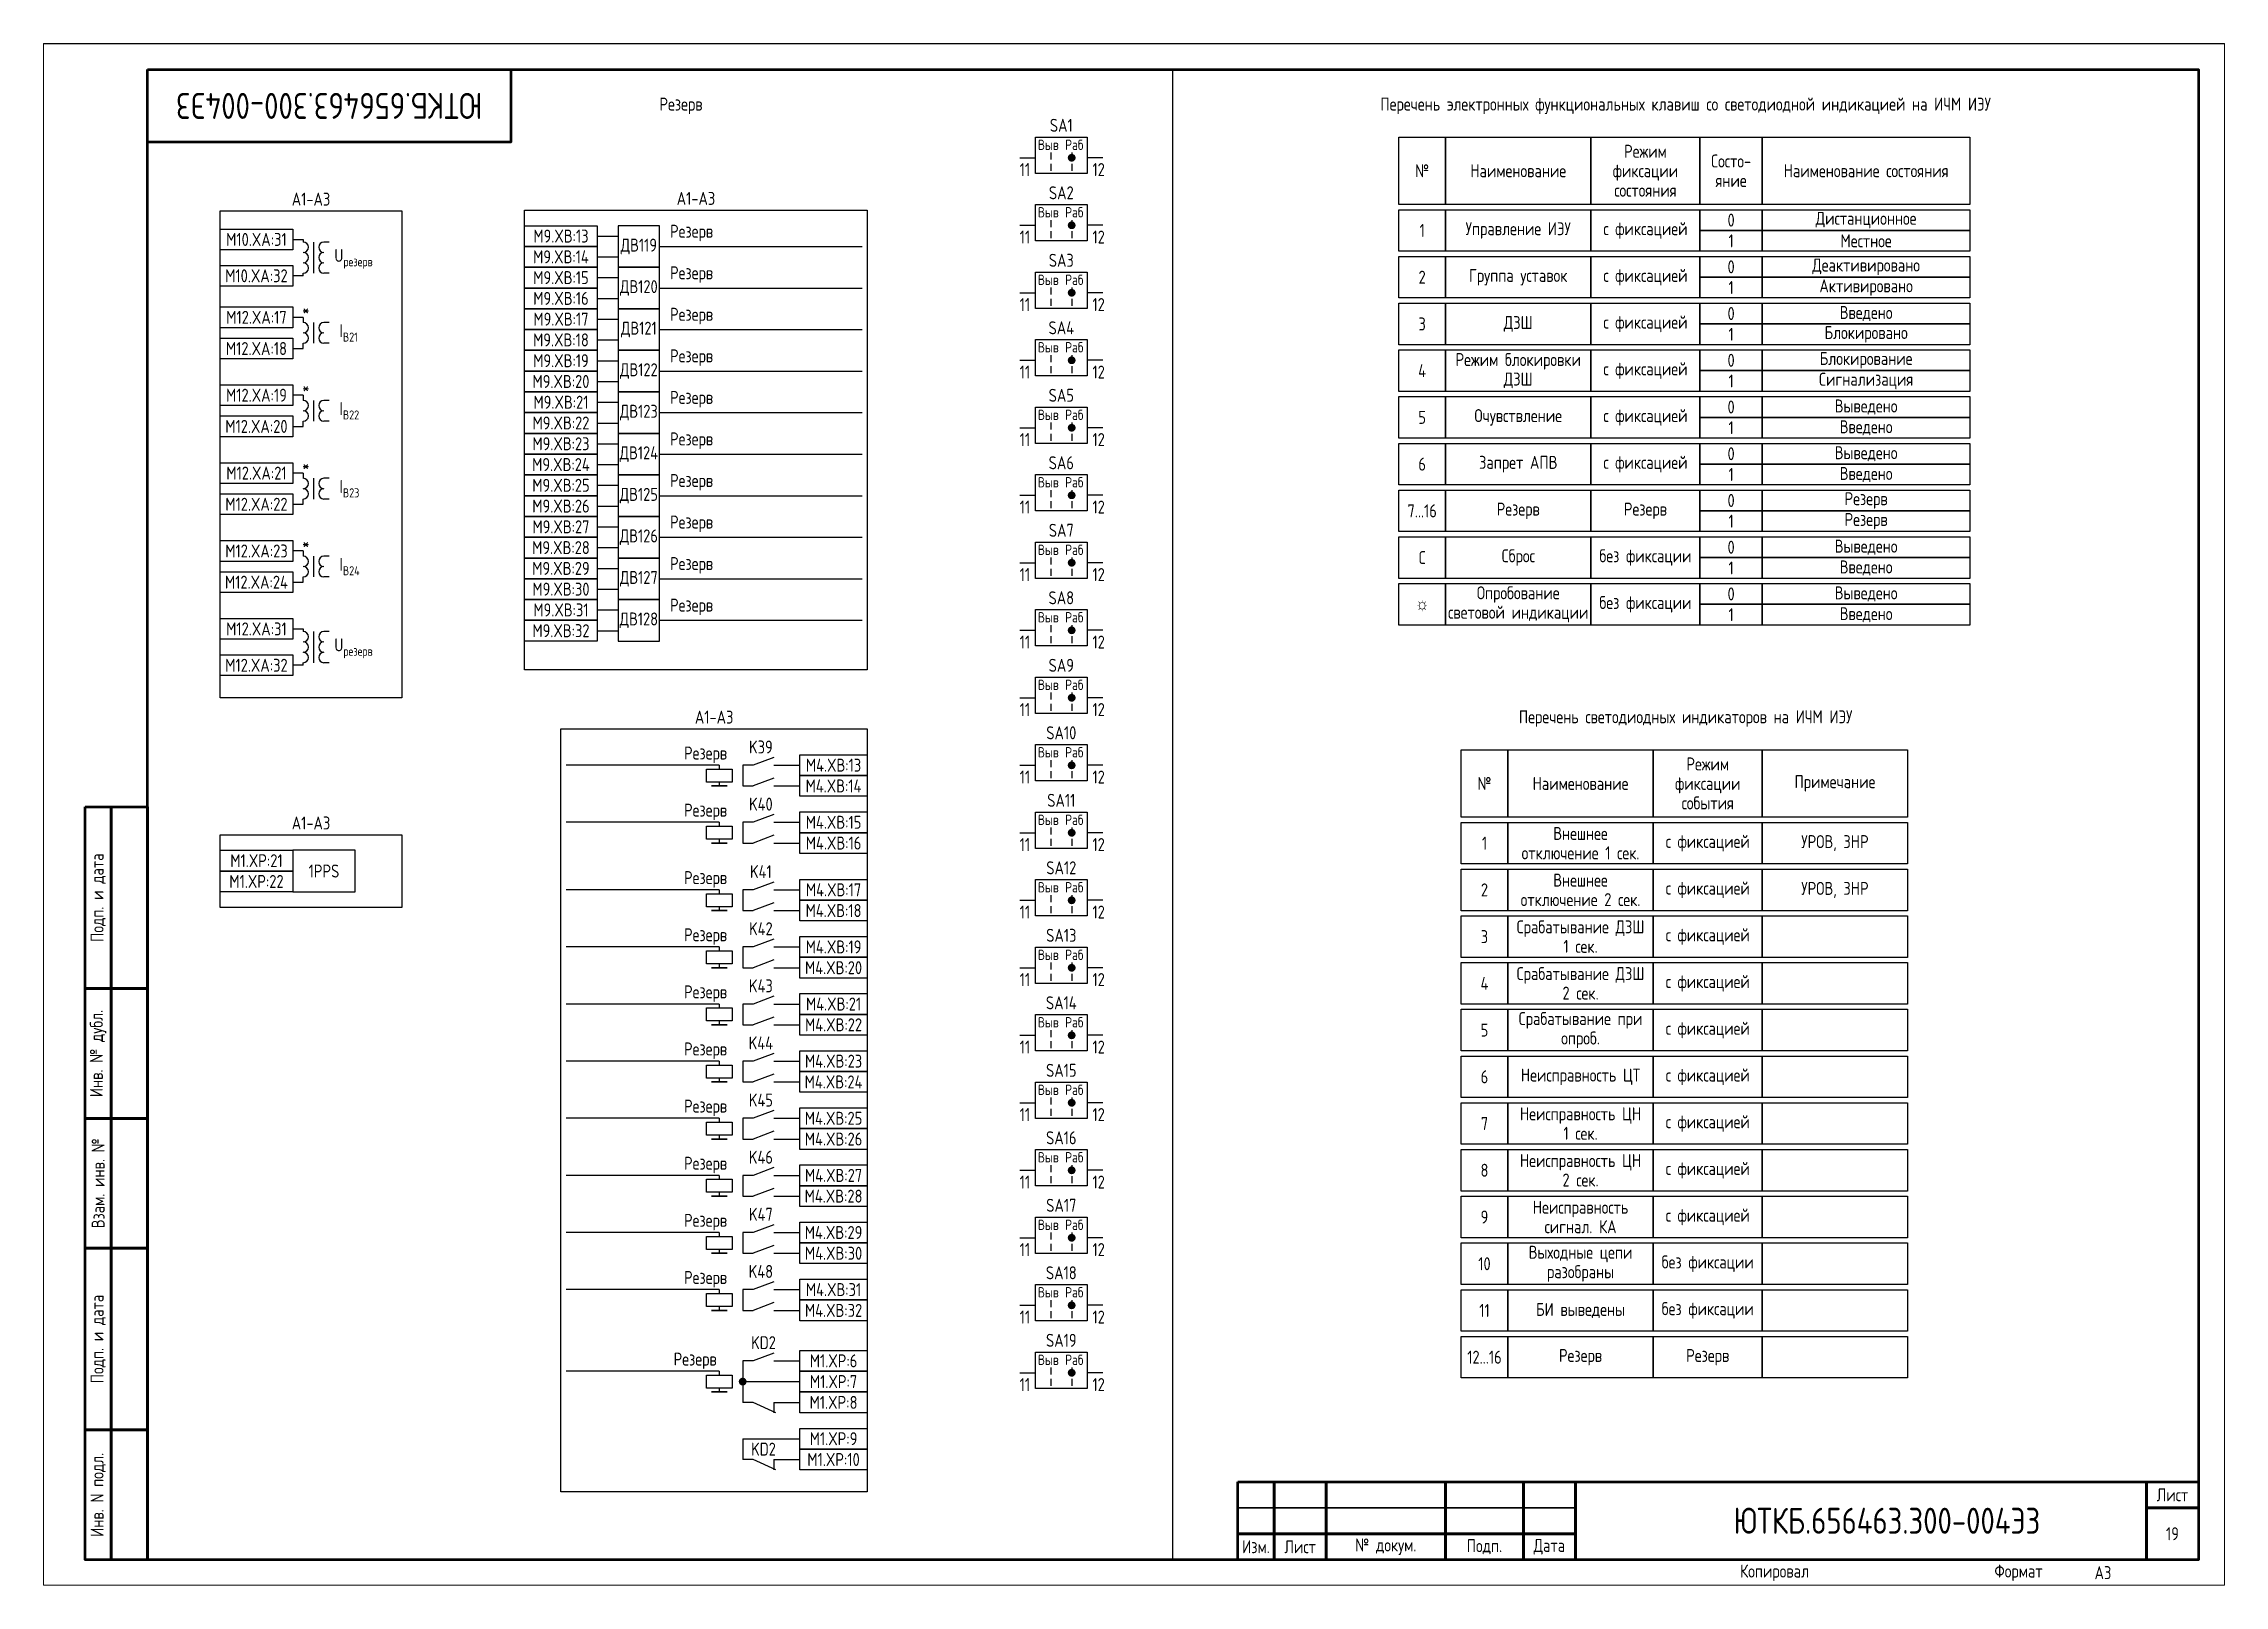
# Paper-space layout 'Лист19' of a CAD drawing. Header units: millimetres, sheet in inches. Extents: x 249.5 to 259.6, y 94.4 to 101.5.
# The model-space entities are those that its viewports show. They can reach past a viewport. Long polylines and large blocks are cut down to what shows.
import ezdxf

# ---------------------------------------------------------------- set-up
doc = ezdxf.new("R2010")
doc.units = ezdxf.units.MM
doc.styles.add('Gost_type_A', font='GOST_0.TTF')

psp = doc.layouts.new('Лист19')

msp = doc.modelspace()

# ---------------------------------------------------------------- texts
at = {"insert": (7615, 285), "char_height": 5, "width": 70, "attachment_point": 5, "rotation": 180, "style": 'Gost_type_A'}
msp.add_mtext('ЮТКБ.656463.300-004Э3', dxfattribs=at)
at = {"char_height": 2.5, "style": 'Gost_type_A'}
for s, insert, width, attachment_point, line_spacing_factor in [('Резерв', (7682.75, 285), 197.5, 5, 0.9), ('Перечень электронных функциональных клавиш со светодиодной индикацией на ИЧМ ИЭУ', (7876.25, 285), 197.5, 5, 0.9), ('Режим\\Pфиксации состояния', (7868.5, 272.5), 21, 5, 0.9), ('№ ', (7825.5, 272.5), 9, 5, 0.9), ('Наименование ', (7844, 272.5), 28, 5, 0.9), ('Состо- яние', (7885, 272.5), 12, 5, 0.9), ('Наименование состояния ', (7911, 272.5), 40, 5, 0.9), ('A1-A3', (7611.5, 265.78), 35, 8, 0.9), ('A1-A3', (7685.64, 265.92), 66, 8, 0.9), ('1', (7825.5, 261), 9, 5, 0.9), ('Управление ИЭУ', (7844, 261), 28, 5, 0.9), ('с фиксацией', (7868.5, 261), 21, 5, 0.9), ('0', (7885, 263), 12, 5, 0.9), ('Дистанционное', (7911, 263), 40, 5, 0.9), ('1', (7885, 259), 12, 5, 0.9), ('Местное', (7911, 259), 40, 5, 0.9), ('2', (7825.5, 252), 9, 5, 0.9), ('Группа уставок', (7844, 252), 28, 5, 0.9), ('с фиксацией', (7868.5, 252), 21, 5, 0.9), ('0', (7885, 254), 12, 5, 0.9), ('Деактивировано', (7911, 254), 40, 5, 0.9), ('1', (7885, 250), 12, 5, 0.9), ('Активировано', (7911, 250), 40, 5, 0.9), ('3', (7825.5, 243), 9, 5, 0.9), ('ДЗШ', (7844, 243), 28, 5, 0.9), ('с фиксацией', (7868.5, 243), 21, 5, 0.9), ('0', (7885, 245), 12, 5, 0.9), ('Введено', (7911, 245), 40, 5, 0.9), ('1', (7885, 241), 12, 5, 0.9), ('Блокировано', (7911, 241), 40, 5, 0.9), ('4', (7825.5, 234), 9, 5, 0.9), ('Режим блокировки ДЗШ', (7844, 234), 28, 5, 0.9), ('с фиксацией', (7868.5, 234), 21, 5, 0.9), ('0', (7885, 236), 12, 5, 0.9), ('Блокирование', (7911, 236), 40, 5, 0.9), ('1', (7885, 232), 12, 5, 0.9), ('Сигнализация', (7911, 232), 40, 5, 0.9), ('0', (7885, 227), 12, 5, 0.9), ('Выведено', (7911, 227), 40, 5, 0.9), ('5', (7825.5, 225), 9, 5, 0.9), ('Очувствление', (7844, 225), 28, 5, 0.9), ('с фиксацией', (7868.5, 225), 21, 5, 0.9), ('1', (7885, 223), 12, 5, 0.9), ('Введено', (7911, 223), 40, 5, 0.9), ('0', (7885, 218), 12, 5, 0.9), ('Выведено', (7911, 218), 40, 5, 0.9), ('6', (7825.5, 216), 9, 5, 0.9), ('Запрет АПВ', (7844, 216), 28, 5, 0.9), ('с фиксацией', (7868.5, 216), 21, 5, 0.9), ('1', (7885, 214), 12, 5, 0.9), ('Введено', (7911, 214), 40, 5, 0.9), ('0', (7885, 209), 12, 5, 0.9), ('Резерв', (7911, 209), 40, 5, 0.9), ('7...16', (7825.5, 207), 9, 5, 0.9), ('Резерв', (7844, 207), 28, 5, 0.9), ('Резерв', (7868.5, 207), 21, 5, 0.9), ('1', (7885, 205), 12, 5, 0.9), ('Резерв', (7911, 205), 40, 5, 0.9), ('C', (7825.5, 198), 9, 5, 0.9), ('Сброс', (7844, 198), 28, 5, 0.9), ('без фиксации', (7868.5, 198), 21, 5, 0.9), ('0', (7885, 200), 12, 5, 0.9), ('Выведено', (7911, 200), 40, 5, 0.9), ('Введено', (7911, 196), 40, 5, 0.9), ('1', (7885, 196), 12, 5, 0.9), ('☼', (7825.5, 189), 9, 5, 0.9), ('Опробование световой индикации', (7844, 189), 28, 5, 0.9), ('без фиксации', (7868.5, 189), 21, 5, 0.9), ('0', (7885, 191), 12, 5, 0.9), ('Выведено', (7911, 191), 40, 5, 0.9), ('1', (7885, 187), 12, 5, 0.9), ('Введено', (7911, 187), 40, 5, 0.9), ('A1-A3', (7689.14, 166.02), 59, 8, 0.9), ('Перечень светодиодных индикаторов на ИЧМ ИЭУ', (7876.25, 167), 197.5, 5, 0.9), ('№ ', (7837.5, 154.5), 9, 5, 0.9), ('Наименование ', (7856, 154.5), 28, 5, 0.9), ('Режим\\Pфиксации события', (7880.5, 154.5), 21, 5, 0.9), ('Примечание', (7905, 154.5), 28, 5, 0.9), ('A1-A3', (7611.5, 145.63), 35, 8, 0.9), ('1', (7837.5, 143), 9, 5, 0.9), ('Внешнее\\Pотключение 1 сек.', (7856, 143), 28, 5, 0.9), ('с фиксацией', (7880.5, 143), 21, 5, 0.9), ('УРОВ, ЗНР', (7905, 143), 28, 5, 0.9), ('2', (7837.5, 134), 9, 5, 0.9), ('Внешнее\\Pотключение 2 сек.', (7856, 134), 28, 5, 0.9), ('с фиксацией', (7880.5, 134), 21, 5, 0.9), ('УРОВ, ЗНР', (7905, 134), 28, 5, 0.9), ('3', (7837.5, 125), 9, 5, 0.9), ('Срабатывание ДЗШ\\P1 сек.', (7856, 125), 28, 5, 0.9), ('с фиксацией', (7880.5, 125), 21, 5, 0.9), ('Срабатывание ДЗШ\\P2 сек.', (7856, 116), 28, 5, 0.9), ('с фиксацией', (7880.5, 116), 21, 5, 0.9), ('4', (7837.5, 116), 9, 5, 0.9), ('Срабатывание при опроб.', (7856, 107), 28, 5, 0.9), ('5', (7837.5, 107), 9, 5, 0.9), ('с фиксацией', (7880.5, 107), 21, 5, 0.9), ('6', (7837.5, 98), 9, 5, 0.9), ('Неисправность ЦТ', (7856, 98), 28, 5, 0.9), ('с фиксацией', (7880.5, 98), 21, 5, 0.9), ('7', (7837.5, 89), 9, 5, 0.9), ('Неисправность ЦН\\P1 сек.', (7856, 89), 28, 5, 0.9), ('с фиксацией', (7880.5, 89), 21, 5, 0.9), ('8', (7837.5, 80), 9, 5, 0.9), ('Неисправность ЦН\\P2 сек.', (7856, 80), 28, 5, 0.9), ('с фиксацией', (7880.5, 80), 21, 5, 0.9), ('9', (7837.5, 71), 9, 5, 0.9), ('Неисправность сигнал. КА', (7856, 71), 28, 5, 0.9), ('с фиксацией', (7880.5, 71), 21, 5, 0.9), ('10', (7837.5, 62), 9, 5, 0.9), ('Выходные цепи разобраны', (7856, 62), 28, 5, 0.9), ('без фиксации', (7880.5, 62), 21, 5, 0.9), ('без фиксации', (7880.5, 53), 21, 5, 0.9), ('11', (7837.5, 53), 9, 5, 0.9), ('БИ выведены', (7856, 53), 28, 5, 0.9), ('Резерв', (7689.64, 43.3), 37, 6, 0.8), ('12...16', (7837.5, 44), 9, 5, 0.9), ('Резерв', (7856, 44), 28, 5, 0.9), ('Резерв', (7880.5, 44), 21, 5, 0.9)]:
    msp.add_mtext(s, dxfattribs=dict(at, insert=insert, width=width, attachment_point=attachment_point, line_spacing_factor=line_spacing_factor))
at = {"style": 'Gost_type_A'}
for s, insert, char_height, width, attachment_point in [('SA1', (7756, 280), 2.5, 10, 8), ('Выв', (7753.5, 277.5), 2, 5, 5), ('Раб', (7758.5, 277.5), 2, 5, 5), ('11', (7750, 273.98), 2.5, 5, 3), ('12', (7762, 273.98), 2.5, 5, 1), ('SA2', (7756, 267), 2.5, 10, 8), ('Выв', (7753.5, 264.5), 2, 5, 5), ('Раб', (7758.5, 264.5), 2, 5, 5), ('M10.XA:31', (7600.99, 259.27), 2.5, 14.018, 5), ('M9.XВ:13', (7659.64, 259.92), 2.5, 14, 5), ('Резерв', (7680.64, 258.92), 2.5, 37, 7), ('11', (7750, 260.98), 2.5, 5, 3), ('12', (7762, 260.98), 2.5, 5, 1), ('\\A1;U{\\H0.7x;\\S^ резерв;}', (7616, 255.77), 2.5, 12, 4), ('M9.XВ:14', (7659.64, 255.92), 2.5, 14, 5), ('ДВ119', (7674.64, 257.92), 2.5, 7.9998, 5), ('SA3', (7756, 254), 2.5, 10, 8), ('M10.XA:32', (7600.99, 252.27), 2.5, 14.018, 5), ('M9.XВ:15', (7659.64, 251.92), 2.5, 14, 5), ('Резерв', (7680.64, 250.92), 2.5, 37, 7), ('Выв', (7753.5, 251.5), 2, 5, 5), ('Раб', (7758.5, 251.5), 2, 5, 5), ('M9.XВ:16', (7659.64, 247.92), 2.5, 14, 5), ('ДВ120', (7674.64, 249.92), 2.5, 7.9998, 5), ('11', (7750, 247.98), 2.5, 5, 3), ('12', (7762, 247.98), 2.5, 5, 1), ('M12.XA:17', (7601, 244.27), 2.5, 14, 5), ('*', (7610.5, 245.77), 2.5, 3, 5), ('M9.XВ:17', (7659.64, 243.92), 2.5, 14, 5), ('Резерв', (7680.64, 242.92), 2.5, 27.8465, 7), ('M12.XA:18', (7600.99, 238.26), 2.5, 14.018, 5), ('\\A1;I{\\H0.7x;\\S^ B21;}', (7617, 241.27), 2.5, 8, 4), ('M9.XВ:18', (7659.64, 239.92), 2.5, 14, 5), ('ДВ121', (7674.64, 241.92), 2.5, 7.9998, 5), ('Выв', (7753.5, 238.5), 2, 5, 5), ('SA4', (7756, 241), 2.5, 10, 8), ('Раб', (7758.5, 238.5), 2, 5, 5), ('M9.XВ:19', (7659.64, 235.92), 2.5, 14, 5), ('ДВ122', (7674.64, 233.92), 2.5, 7.9998, 5), ('Резерв', (7680.64, 234.92), 2.5, 39.1584, 7), ('M9.XВ:20', (7659.64, 231.92), 2.5, 14, 5), ('11', (7750, 234.98), 2.5, 5, 3), ('12', (7762, 234.98), 2.5, 5, 1), ('M12.XA:19', (7601, 229.27), 2.5, 14, 5), ('*', (7610.5, 230.77), 2.5, 3, 5), ('\\A1;I{\\H0.7x;\\S^ B22;}', (7617, 226.27), 2.5, 8, 4), ('M9.XВ:21', (7659.64, 227.92), 2.5, 14, 5), ('ДВ123', (7674.64, 225.92), 2.5, 7.9998, 5), ('Резерв', (7680.64, 226.92), 2.5, 27.8465, 7), ('SA5', (7756, 228), 2.5, 10, 8), ('M12.XA:20', (7600.99, 223.26), 2.5, 14.018, 5), ('M9.XВ:22', (7659.64, 223.92), 2.5, 14, 5), ('Выв', (7753.5, 225.5), 2, 5, 5), ('Раб', (7758.5, 225.5), 2, 5, 5), ('M9.XВ:23', (7659.64, 219.92), 2.5, 14, 5), ('ДВ124', (7674.64, 217.92), 2.5, 7.9998, 5), ('Резерв', (7680.64, 218.92), 2.5, 36.4793, 7), ('11', (7750, 221.98), 2.5, 5, 3), ('12', (7762, 221.98), 2.5, 5, 1), ('M12.XA:21', (7601, 214.27), 2.5, 14, 5), ('*', (7610.5, 215.77), 2.5, 3, 5), ('M9.XВ:24', (7659.64, 215.92), 2.5, 14, 5), ('SA6', (7756, 215), 2.5, 10, 8), ('\\A1;I{\\H0.7x;\\S^ B23;}', (7617, 211.27), 2.5, 8, 4), ('M9.XВ:25', (7659.64, 211.92), 2.5, 14, 5), ('ДВ125', (7674.64, 209.92), 2.5, 7.9998, 5), ('Резерв', (7680.64, 210.92), 2.5, 27.8465, 7), ('Выв', (7753.5, 212.5), 2, 5, 5), ('Раб', (7758.5, 212.5), 2, 5, 5), ('M12.XA:22', (7600.99, 208.27), 2.5, 14.018, 5), ('M9.XВ:26', (7659.64, 207.92), 2.5, 14, 5), ('Резерв', (7680.64, 202.92), 2.5, 35.3878, 7), ('11', (7750, 208.98), 2.5, 5, 3), ('12', (7762, 208.98), 2.5, 5, 1), ('M9.XВ:27', (7659.64, 203.92), 2.5, 14, 5), ('ДВ126', (7674.64, 201.92), 2.5, 7.9998, 5), ('SA7', (7756, 202), 2.5, 10, 8), ('M12.XA:23', (7601, 199.27), 2.5, 14, 5), ('*', (7610.5, 200.77), 2.5, 3, 5), ('\\A1;I{\\H0.7x;\\S^ B24;}', (7617, 196.27), 2.5, 8, 4), ('M9.XВ:28', (7659.64, 199.92), 2.5, 14, 5), ('Резерв', (7680.64, 194.92), 2.5, 27.8465, 7), ('Выв', (7753.5, 199.5), 2, 5, 5), ('Раб', (7758.5, 199.5), 2, 5, 5), ('M12.XA:24', (7600.99, 193.26), 2.5, 14.018, 5), ('M9.XВ:29', (7659.64, 195.92), 2.5, 14, 5), ('ДВ127', (7674.64, 193.92), 2.5, 7.9998, 5), ('11', (7750, 195.98), 2.5, 5, 3), ('12', (7762, 195.98), 2.5, 5, 1), ('M9.XВ:30', (7659.64, 191.92), 2.5, 14, 5), ('M9.XВ:31', (7659.64, 187.92), 2.5, 14, 5), ('Резерв', (7680.64, 186.92), 2.5, 40.0514, 7), ('SA8', (7756, 189), 2.5, 10, 8), ('M12.XA:31', (7600.99, 184.26), 2.5, 14.018, 5), ('M9.XВ:32', (7659.64, 183.92), 2.5, 14, 5), ('ДВ128', (7674.64, 185.92), 2.5, 7.9998, 5), ('Выв', (7753.5, 186.5), 2, 5, 5), ('Раб', (7758.5, 186.5), 2, 5, 5), ('\\A1;U{\\H0.7x;\\S^ резерв;}', (7616, 180.76), 2.5, 12, 4), ('11', (7750, 182.98), 2.5, 5, 3), ('12', (7762, 182.98), 2.5, 5, 1), ('M12.XA:32', (7600.99, 177.26), 2.5, 14.018, 5), ('SA9', (7756, 176), 2.5, 10, 8), ('Выв', (7753.5, 173.5), 2, 5, 5), ('Раб', (7758.5, 173.5), 2, 5, 5), ('11', (7750, 169.98), 2.5, 5, 3), ('12', (7762, 169.98), 2.5, 5, 1), ('SA10', (7756, 163), 2.5, 10, 8), ('Резерв', (7691.64, 160.02), 2.5, 31.0015, 6), ('K39', (7698.14, 161.52), 2.5, 5, 5), ('Выв', (7753.5, 160.5), 2, 5, 5), ('Раб', (7758.5, 160.5), 2, 5, 5), ('M4.XВ:13', (7712.14, 158.02), 2.5, 13, 5), ('11', (7750, 156.98), 2.5, 5, 3), ('12', (7762, 156.98), 2.5, 5, 1), ('K40', (7698.14, 150.52), 2.5, 5, 5), ('M4.XВ:14', (7712.14, 154.02), 2.5, 13, 5), ('SA11', (7756, 150), 2.5, 10, 8), ('Резерв', (7691.64, 149.02), 2.5, 31.0015, 6), ('M4.XВ:15', (7712.14, 147.02), 2.5, 13, 5), ('Выв', (7753.5, 147.5), 2, 5, 5), ('Раб', (7758.5, 147.5), 2, 5, 5), ('M4.XВ:16', (7712.14, 143.02), 2.5, 13, 5), ('11', (7750, 143.98), 2.5, 5, 3), ('12', (7762, 143.98), 2.5, 5, 1), ('M1.XP:21', (7601, 139.63), 2.5, 14, 5), ('1PPS', (7614, 137.63), 2.5, 12, 5), ('K41', (7698.14, 137.52), 2.5, 5, 5), ('SA12', (7756, 137), 2.5, 10, 8), ('M1.XP:22', (7601, 135.63), 2.5, 14, 5), ('Резерв', (7691.64, 136.02), 2.5, 31.0015, 6), ('M4.XВ:17', (7712.14, 134.02), 2.5, 13, 5), ('Выв', (7753.5, 134.5), 2, 5, 5), ('Раб', (7758.5, 134.5), 2, 5, 5), ('M4.XВ:18', (7712.14, 130.02), 2.5, 13, 5), ('11', (7750, 130.98), 2.5, 5, 3), ('12', (7762, 130.98), 2.5, 5, 1), ('Резерв', (7691.64, 125.02), 2.5, 31.0015, 6), ('K42', (7698.14, 126.52), 2.5, 5, 5), ('SA13', (7756, 124), 2.5, 10, 8), ('M4.XВ:19', (7712.14, 123.02), 2.5, 13, 5), ('Выв', (7753.5, 121.5), 2, 5, 5), ('Раб', (7758.5, 121.5), 2, 5, 5), ('M4.XВ:20', (7712.14, 119.02), 2.5, 13, 5), ('11', (7750, 117.98), 2.5, 5, 3), ('12', (7762, 117.98), 2.5, 5, 1), ('Резерв', (7691.64, 114.02), 2.5, 31.0015, 6), ('K43', (7698.14, 115.52), 2.5, 5, 5), ('SA14', (7756, 111), 2.5, 10, 8), ('M4.XВ:22', (7712.14, 108.02), 2.5, 13, 5), ('M4.XВ:21', (7712.14, 112.02), 2.5, 13, 5), ('Выв', (7753.5, 108.5), 2, 5, 5), ('Раб', (7758.5, 108.5), 2, 5, 5), ('K44', (7698.14, 104.52), 2.5, 5, 5), ('Резерв', (7691.64, 103.02), 2.5, 31.0015, 6), ('M4.XВ:23', (7712.14, 101.02), 2.5, 13, 5), ('11', (7750, 104.98), 2.5, 5, 3), ('12', (7762, 104.98), 2.5, 5, 1), ('M4.XВ:24', (7712.14, 97.02), 2.5, 13, 5), ('SA15', (7756, 98), 2.5, 10, 8), ('Резерв', (7691.64, 92.02), 2.5, 31.0015, 6), ('K45', (7698.14, 93.52), 2.5, 5, 5), ('Выв', (7753.5, 95.5), 2, 5, 5), ('Раб', (7758.5, 95.5), 2, 5, 5), ('M4.XВ:25', (7712.14, 90.02), 2.5, 13, 5), ('11', (7750, 91.98), 2.5, 5, 3), ('12', (7762, 91.98), 2.5, 5, 1), ('M4.XВ:26', (7712.14, 86.02), 2.5, 13, 5), ('SA16', (7756, 85), 2.5, 10, 8), ('Резерв', (7691.64, 81.02), 2.5, 31.0015, 6), ('K46', (7698.14, 82.52), 2.5, 5, 5), ('M4.XВ:27', (7712.14, 79.02), 2.5, 13, 5), ('Выв', (7753.5, 82.5), 2, 5, 5), ('Раб', (7758.5, 82.5), 2, 5, 5), ('M4.XВ:28', (7712.14, 75.02), 2.5, 13, 5), ('11', (7750, 78.98), 2.5, 5, 3), ('12', (7762, 78.98), 2.5, 5, 1), ('Резерв', (7691.64, 70.02), 2.5, 31.0015, 6), ('K47', (7698.14, 71.52), 2.5, 5, 5), ('SA17', (7756, 72), 2.5, 10, 8), ('M4.XВ:29', (7712.14, 68.02), 2.5, 13, 5), ('Выв', (7753.5, 69.5), 2, 5, 5), ('Раб', (7758.5, 69.5), 2, 5, 5), ('M4.XВ:30', (7712.14, 64.02), 2.5, 13, 5), ('11', (7750, 65.98), 2.5, 5, 3), ('12', (7762, 65.98), 2.5, 5, 1), ('Резерв', (7691.64, 59.02), 2.5, 31.0015, 6), ('K48', (7698.14, 60.52), 2.5, 5, 5), ('SA18', (7756, 59), 2.5, 10, 8), ('M4.XВ:31', (7712.14, 57.02), 2.5, 13, 5), ('Выв', (7753.5, 56.5), 2, 5, 5), ('Раб', (7758.5, 56.5), 2, 5, 5), ('M4.XВ:32', (7712.14, 53.02), 2.5, 13, 5), ('11', (7750, 52.98), 2.5, 5, 3), ('12', (7762, 52.98), 2.5, 5, 1), ('KD2', (7698.64, 46.8), 2.5, 8, 5), ('SA19', (7756, 46), 2.5, 10, 8), ('M1.XP:6', (7712.14, 43.3), 2.5, 13, 5), ('Выв', (7753.5, 43.5), 2, 5, 5), ('Раб', (7758.5, 43.5), 2, 5, 5), ('M1.XP:7', (7712.14, 39.3), 2.5, 13, 5), ('11', (7750, 39.98), 2.5, 5, 3), ('12', (7762, 39.98), 2.5, 5, 1), ('M1.XP:8', (7712.14, 35.3), 2.5, 13, 5), ('M1.XP:9', (7712.14, 28.3), 2.5, 13, 5), ('KD2', (7698.64, 26.3), 2.5, 8, 5), ('M1.XP:10', (7712.14, 24.3), 2.5, 13, 5), ('ЮТКБ.656463.300-004Э3', (7915, 12.5), 5, 120, 5), ('19', (7970, 10), 2.5, 10, 5), ('A3', (7955, 2.5), 2.5, 20, 4)]:
    msp.add_mtext(s, dxfattribs=dict(at, insert=insert, char_height=char_height, width=width, attachment_point=attachment_point))

# ---------------------------------------------------------------- blocks, each defined once
blk = doc.blocks.new('Формат_А3')
blk.add_lwpolyline([(-420, 297), (0, 297), (0, 0), (-420, 0)], close=True)
at = {"lineweight": 50}
blk.add_lwpolyline([(-400, 292), (-5, 292), (-5, 5), (-400, 5)], close=True, dxfattribs=at)
blk = doc.blocks.new('Штамп угловой верхний')
at = {"lineweight": 50}
blk.add_lwpolyline([(0, 0), (70, 0), (70, -14), (0, -14)], close=True, dxfattribs=at)
blk = doc.blocks.new('Штамп малый нижний')
at = {"lineweight": 50}
for points in [[(-185, 15), (-178, 15), (-178, 5), (-185, 5)], [(-178, 15), (-168, 15), (-168, 5), (-178, 5)], [(-168, 15), (-145, 15), (-145, 5), (-168, 5)], [(-145, 15), (-130, 15), (-130, 5), (-145, 5)], [(-130, 15), (-120, 15), (-120, 5), (-130, 5)], [(-120, 15), (-10, 15), (-10, 0), (-120, 0)], [(-10, 15), (0, 15), (0, 10), (-10, 10)], [(-10, 10), (0, 10), (0, 0), (-10, 0)], [(-185, 5), (-178, 5), (-178, 0), (-185, 0)], [(-178, 5), (-168, 5), (-168, 0), (-178, 0)], [(-168, 5), (-145, 5), (-145, 0), (-168, 0)], [(-145, 5), (-130, 5), (-130, 0), (-145, 0)], [(-130, 5), (-120, 5), (-120, 0), (-130, 0)]]:
    blk.add_lwpolyline(points, close=True, dxfattribs=at)
for points in [[(-185, 15), (-178, 15), (-178, 10), (-185, 10)], [(-178, 15), (-168, 15), (-168, 10), (-178, 10)], [(-168, 15), (-145, 15), (-145, 10), (-168, 10)], [(-145, 15), (-130, 15), (-130, 10), (-145, 10)], [(-130, 15), (-120, 15), (-120, 10), (-130, 10)], [(-185, 10), (-178, 10), (-178, 5), (-185, 5)], [(-178, 10), (-168, 10), (-168, 5), (-178, 5)], [(-168, 10), (-145, 10), (-145, 5), (-168, 5)], [(-145, 10), (-130, 10), (-130, 5), (-145, 5)], [(-130, 10), (-120, 10), (-120, 5), (-130, 5)]]:
    blk.add_lwpolyline(points, close=True)
at = {"char_height": 2.5, "style": 'Gost_type_A'}
for s, insert, width, attachment_point in [('Лист', (-5, 12.5), 10, 5), ('Изм.', (-181.5, 2.5), 7, 5), ('Лист', (-173, 2.5), 10, 5), ('№ докум.', (-156.5, 2.5), 23, 5), ('Подп.', (-137.5, 2.5), 15, 5), ('Дата', (-125, 2.5), 10, 5), ('Копировал', (-75, -2.53), 13.1202, 6), ('Формат', (-30, -2.53), 13.1202, 6)]:
    blk.add_mtext(s, dxfattribs=dict(at, insert=insert, width=width, attachment_point=attachment_point))
blk = doc.blocks.new('POINT')
at = {"const_width": 0.75}
blk.add_lwpolyline([(-0.375, 0, 1), (0.375, 0, 1)], format="xyb", close=True, dxfattribs=at)
blk = doc.blocks.new('Переключатель_положение')
for p, q in [((2, 1), (2, -0.34)), ((2, -1.14), (2, -2.49))]:
    blk.add_line(p, q)
blk = doc.blocks.new('Штамп левый нижний')
at = {"lineweight": 50}
for points in [[(-12, 145), (-7, 145), (-7, 110), (-12, 110)], [(-7, 145), (0, 145), (0, 110), (-7, 110)], [(-12, 110), (-7, 110), (-7, 85), (-12, 85)], [(-7, 110), (0, 110), (0, 85), (-7, 85)], [(-12, 85), (-7, 85), (-7, 60), (-12, 60)], [(-7, 85), (0, 85), (0, 60), (-7, 60)], [(-12, 60), (-7, 60), (-7, 25), (-12, 25)], [(-7, 60), (0, 60), (0, 25), (-7, 25)], [(-12, 25), (-7, 25), (-7, 0), (-12, 0)], [(-7, 25), (0, 25), (0, 0), (-7, 0)]]:
    blk.add_lwpolyline(points, close=True, dxfattribs=at)
at = {"char_height": 2.5, "attachment_point": 5, "rotation": 90, "style": 'Gost_type_A'}
for s, insert, width in [('Подп. и дата', (-9.5, 127.5), 35), ('Инв. № дубл.', (-9.5, 97.5), 25), ('Взам. инв. №', (-9.5, 72.5), 25), ('Подп. и дата', (-9.5, 42.5), 35), ('Инв. N подл.', (-9.5, 12.5), 25)]:
    blk.add_mtext(s, dxfattribs=dict(at, insert=insert, width=width))

# ---------------------------------------------------------------- linework, layer by layer
for p, q in [((7777.5, 5), (7777.5, 292)), ((7748, 275), (7751, 275)), ((7764, 275), (7761, 275)), ((7748, 262), (7751, 262)), ((7764, 262), (7761, 262)), ((7666.64, 259.92), (7670.64, 259.92)), ((7678.64, 257.92), (7717.64, 257.92)), ((7666.64, 255.92), (7670.64, 255.92)), ((7666.64, 251.92), (7670.64, 251.92)), ((7666.64, 247.92), (7670.64, 247.92)), ((7678.64, 249.92), (7717.64, 249.92)), ((7748, 249), (7751, 249)), ((7764, 249), (7761, 249)), ((7610, 244.27), (7608, 244.27)), ((7666.64, 243.92), (7670.64, 243.92)), ((7666.64, 239.92), (7670.64, 239.92)), ((7678.64, 241.92), (7717.64, 241.92)), ((7608, 238.27), (7610, 238.27)), ((7666.64, 235.92), (7670.64, 235.92)), ((7748, 236), (7751, 236)), ((7764, 236), (7761, 236)), ((7666.64, 231.92), (7670.64, 231.92)), ((7678.64, 233.92), (7717.64, 233.92)), ((7610, 229.27), (7608, 229.27)), ((7666.64, 227.92), (7670.64, 227.92)), ((7608, 223.27), (7610, 223.27)), ((7666.64, 223.92), (7670.64, 223.92)), ((7678.64, 225.92), (7717.64, 225.92)), ((7748, 223), (7751, 223)), ((7764, 223), (7761, 223)), ((7666.64, 219.92), (7670.64, 219.92)), ((7610, 214.27), (7608, 214.27)), ((7666.64, 215.92), (7670.64, 215.92)), ((7678.64, 217.92), (7717.64, 217.92)), ((7666.64, 211.92), (7670.64, 211.92)), ((7608, 208.27), (7610, 208.27)), ((7666.64, 207.92), (7670.64, 207.92)), ((7678.64, 209.92), (7717.64, 209.92)), ((7748, 210), (7751, 210)), ((7764, 210), (7761, 210)), ((7666.64, 203.92), (7670.64, 203.92)), ((7678.64, 201.92), (7717.64, 201.92)), ((7610, 199.27), (7608, 199.27)), ((7666.64, 199.92), (7670.64, 199.92)), ((7608, 193.27), (7610, 193.27)), ((7666.64, 195.92), (7670.64, 195.92)), ((7678.64, 193.92), (7717.64, 193.92)), ((7748, 197), (7751, 197)), ((7764, 197), (7761, 197)), ((7666.64, 191.92), (7670.64, 191.92)), ((7666.64, 187.92), (7670.64, 187.92)), ((7678.64, 185.92), (7717.64, 185.92)), ((7666.64, 183.92), (7670.64, 183.92)), ((7748, 184), (7751, 184)), ((7764, 184), (7761, 184)), ((7748, 171), (7751, 171)), ((7764, 171), (7761, 171)), ((7690.14, 158.02), (7660.64, 158.02)), ((7690.14, 158.02), (7690.14, 157.27)), ((7748, 158), (7751, 158)), ((7764, 158), (7761, 158)), ((7690.14, 154.77), (7690.14, 154.02)), ((7690.14, 147.02), (7660.64, 147.02)), ((7690.14, 147.02), (7690.14, 146.27)), ((7690.14, 143.77), (7690.14, 143.02)), ((7748, 145), (7751, 145)), ((7764, 145), (7761, 145)), ((7690.14, 134.02), (7660.64, 134.02)), ((7690.14, 134.02), (7690.14, 133.27)), ((7690.14, 130.77), (7690.14, 130.02)), ((7748, 132), (7751, 132)), ((7764, 132), (7761, 132)), ((7690.14, 123.02), (7660.64, 123.02)), ((7690.14, 123.02), (7690.14, 122.27)), ((7690.14, 119.77), (7690.14, 119.02)), ((7748, 119), (7751, 119)), ((7764, 119), (7761, 119)), ((7690.14, 112.02), (7660.64, 112.02)), ((7690.14, 112.02), (7690.14, 111.27)), ((7690.14, 108.77), (7690.14, 108.02)), ((7748, 106), (7751, 106)), ((7764, 106), (7761, 106)), ((7690.14, 101.02), (7660.64, 101.02)), ((7690.14, 101.02), (7690.14, 100.27)), ((7690.14, 97.77), (7690.14, 97.02)), ((7748, 93), (7751, 93)), ((7764, 93), (7761, 93)), ((7690.14, 90.02), (7660.64, 90.02)), ((7690.14, 90.02), (7690.14, 89.27)), ((7690.14, 86.77), (7690.14, 86.02)), ((7748, 80), (7751, 80)), ((7764, 80), (7761, 80)), ((7690.14, 79.02), (7660.64, 79.02)), ((7690.14, 79.02), (7690.14, 78.27)), ((7690.14, 75.77), (7690.14, 75.02)), ((7690.14, 68.02), (7660.64, 68.02)), ((7690.14, 68.02), (7690.14, 67.27)), ((7690.14, 64.77), (7690.14, 64.02)), ((7748, 67), (7751, 67)), ((7764, 67), (7761, 67)), ((7690.14, 57.02), (7660.64, 57.02)), ((7690.14, 57.02), (7690.14, 56.27)), ((7690.14, 53.77), (7690.14, 53.02)), ((7748, 54), (7751, 54)), ((7764, 54), (7761, 54)), ((7690.14, 41.3), (7660.64, 41.3)), ((7690.14, 41.3), (7690.14, 40.55)), ((7690.14, 38.05), (7690.14, 37.3)), ((7748, 41), (7751, 41)), ((7764, 41), (7761, 41)), ((7700.64, 35.3), (7700.64, 33.3)), ((7694.64, 28.3), (7694.64, 24.3)), ((7700.64, 24.3), (7700.64, 22.3))]:
    msp.add_line(p, q)
at = {"ltscale": 4}
for p, q in [((7608, 259.27), (7610, 259.27)), ((7610, 259.27), (7610, 258.77)), ((7610, 259.27), (7610, 258.77)), ((7612, 258.77), (7612, 254.77)), ((7612, 256.77), (7612, 252.77)), ((7615, 258.77), (7614, 258.77)), ((7610, 252.27), (7608, 252.27)), ((7610, 252.27), (7610, 252.77)), ((7615, 252.77), (7614, 252.77)), ((7610, 244.27), (7610, 243.27)), ((7610, 243.77), (7610, 243.27)), ((7612, 243.27), (7612, 239.27)), ((7612, 243.27), (7612, 239.27)), ((7615, 243.27), (7614, 243.27)), ((7615, 243.27), (7614, 243.27)), ((7610, 238.27), (7610, 239.27)), ((7615, 239.27), (7614, 239.27)), ((7615, 239.27), (7614, 239.27)), ((7610, 229.27), (7610, 228.27)), ((7610, 228.77), (7610, 228.27)), ((7612, 228.27), (7612, 224.27)), ((7612, 228.27), (7612, 224.27)), ((7615, 228.27), (7614, 228.27)), ((7615, 228.27), (7614, 228.27)), ((7610, 223.27), (7610, 224.27)), ((7615, 224.27), (7614, 224.27)), ((7615, 224.27), (7614, 224.27)), ((7610, 214.27), (7610, 213.27)), ((7610, 213.77), (7610, 213.27)), ((7612, 213.27), (7612, 209.27)), ((7612, 213.27), (7612, 209.27)), ((7615, 213.27), (7614, 213.27)), ((7615, 213.27), (7614, 213.27)), ((7610, 208.27), (7610, 209.27)), ((7615, 209.27), (7614, 209.27)), ((7615, 209.27), (7614, 209.27)), ((7610, 199.27), (7610, 198.27)), ((7610, 198.77), (7610, 198.27)), ((7612, 198.27), (7612, 194.27)), ((7612, 198.27), (7612, 194.27)), ((7615, 198.27), (7614, 198.27)), ((7615, 198.27), (7614, 198.27)), ((7610, 193.27), (7610, 194.27)), ((7615, 194.27), (7614, 194.27)), ((7615, 194.27), (7614, 194.27)), ((7608, 184.26), (7610, 184.26)), ((7610, 184.26), (7610, 183.76)), ((7610, 184.26), (7610, 183.76)), ((7612, 183.76), (7612, 179.76)), ((7612, 181.76), (7612, 177.76)), ((7615, 183.76), (7614, 183.76)), ((7610, 177.26), (7608, 177.26)), ((7610, 177.26), (7610, 177.76)), ((7615, 177.76), (7614, 177.76))]:
    msp.add_line(p, q, dxfattribs=at)
at = {"ltscale": 1.08}
for p, q in [((7696.64, 158.02), (7694.64, 158.02)), ((7694.64, 158.02), (7694.64, 154.02)), ((7700.64, 158.02), (7705.64, 158.02)), ((7694.64, 154.02), (7696.64, 154.02)), ((7700.64, 154.02), (7705.64, 154.02)), ((7696.64, 147.02), (7694.64, 147.02)), ((7694.64, 147.02), (7694.64, 143.02)), ((7700.64, 147.02), (7705.64, 147.02)), ((7694.64, 143.02), (7696.64, 143.02)), ((7700.64, 143.02), (7705.64, 143.02)), ((7696.64, 134.02), (7694.64, 134.02)), ((7694.64, 134.02), (7694.64, 130.02)), ((7700.64, 134.02), (7705.64, 134.02)), ((7694.64, 130.02), (7696.64, 130.02)), ((7700.64, 130.02), (7705.64, 130.02)), ((7696.64, 123.02), (7694.64, 123.02)), ((7694.64, 123.02), (7694.64, 119.02)), ((7700.64, 123.02), (7705.64, 123.02)), ((7694.64, 119.02), (7696.64, 119.02)), ((7700.64, 119.02), (7705.64, 119.02)), ((7696.64, 112.02), (7694.64, 112.02)), ((7694.64, 112.02), (7694.64, 108.02)), ((7700.64, 112.02), (7705.64, 112.02)), ((7694.64, 108.02), (7696.64, 108.02)), ((7700.64, 108.02), (7705.64, 108.02)), ((7696.64, 101.02), (7694.64, 101.02)), ((7694.64, 101.02), (7694.64, 97.02)), ((7700.64, 101.02), (7705.64, 101.02)), ((7694.64, 97.02), (7696.64, 97.02)), ((7700.64, 97.02), (7705.64, 97.02)), ((7696.64, 90.02), (7694.64, 90.02)), ((7694.64, 90.02), (7694.64, 86.02)), ((7700.64, 90.02), (7705.64, 90.02)), ((7694.64, 86.02), (7696.64, 86.02)), ((7700.64, 86.02), (7705.64, 86.02)), ((7696.64, 79.02), (7694.64, 79.02)), ((7694.64, 79.02), (7694.64, 75.02)), ((7700.64, 79.02), (7705.64, 79.02)), ((7694.64, 75.02), (7696.64, 75.02)), ((7700.64, 75.02), (7705.64, 75.02)), ((7696.64, 68.02), (7694.64, 68.02)), ((7694.64, 68.02), (7694.64, 64.02)), ((7700.64, 68.02), (7705.64, 68.02)), ((7694.64, 64.02), (7696.64, 64.02)), ((7700.64, 64.02), (7705.64, 64.02)), ((7696.64, 57.02), (7694.64, 57.02)), ((7694.64, 57.02), (7694.64, 53.02)), ((7700.64, 57.02), (7705.64, 57.02)), ((7694.64, 53.02), (7696.64, 53.02)), ((7700.64, 53.02), (7705.64, 53.02)), ((7696.64, 43.3), (7694.64, 43.3)), ((7694.64, 43.3), (7694.64, 35.3)), ((7700.64, 43.3), (7705.64, 43.3)), ((7694.64, 39.3), (7705.64, 39.3)), ((7696.64, 35.3), (7694.64, 35.3)), ((7700.64, 35.3), (7705.64, 35.3)), ((7694.64, 28.3), (7705.64, 28.3)), ((7696.64, 24.3), (7694.64, 24.3)), ((7700.64, 24.3), (7705.64, 24.3))]:
    msp.add_line(p, q, dxfattribs=at)
at = {"ltscale": 4.32}
for p, q in [((7700.64, 159.52), (7696.64, 158.02)), ((7700.64, 155.52), (7696.64, 154.02)), ((7700.64, 148.52), (7696.64, 147.02)), ((7700.64, 144.52), (7696.64, 143.02)), ((7700.64, 135.52), (7696.64, 134.02)), ((7700.64, 131.52), (7696.64, 130.02)), ((7700.64, 124.52), (7696.64, 123.02)), ((7700.64, 120.52), (7696.64, 119.02)), ((7700.64, 113.52), (7696.64, 112.02)), ((7700.64, 109.52), (7696.64, 108.02)), ((7700.64, 102.52), (7696.64, 101.02)), ((7700.64, 98.52), (7696.64, 97.02)), ((7700.64, 91.52), (7696.64, 90.02)), ((7700.64, 87.52), (7696.64, 86.02)), ((7700.64, 80.52), (7696.64, 79.02)), ((7700.64, 76.52), (7696.64, 75.02)), ((7700.64, 69.52), (7696.64, 68.02)), ((7700.64, 65.52), (7696.64, 64.02)), ((7700.64, 58.52), (7696.64, 57.02)), ((7700.64, 54.52), (7696.64, 53.02)), ((7700.64, 44.8), (7696.64, 43.3)), ((7701.03, 33.3), (7696.64, 35.3)), ((7701.03, 22.3), (7696.64, 24.3))]:
    msp.add_line(p, q, dxfattribs=at)
for points in [[(8277, 420.07), (8277, 0.07), (7980, 0.07), (7980, 420.07)], [(7751, 279), (7761, 279), (7761, 272), (7751, 272)], [(7821, 279), (7830, 279), (7830, 266), (7821, 266)], [(7830, 279), (7858, 279), (7858, 266), (7830, 266)], [(7858, 279), (7879, 279), (7879, 266), (7858, 266)], [(7879, 279), (7891, 279), (7891, 266), (7879, 266)], [(7891, 279), (7931, 279), (7931, 266), (7891, 266)], [(7594, 264.78), (7629, 264.78), (7629, 171), (7594, 171)], [(7652.64, 264.92), (7718.64, 264.92), (7718.64, 176.38), (7652.64, 176.38)], [(7751, 266), (7761, 266), (7761, 259), (7751, 259)], [(7821, 265), (7830, 265), (7830, 257), (7821, 257)], [(7830, 265), (7858, 265), (7858, 257), (7830, 257)], [(7858, 265), (7879, 265), (7879, 257), (7858, 257)], [(7879, 265), (7891, 265), (7891, 261), (7879, 261)], [(7891, 265), (7931, 265), (7931, 261), (7891, 261)], [(7594, 261.27), (7608, 261.27), (7608, 257.27), (7594, 257.27)], [(7594, 261.27), (7608, 261.27), (7608, 257.27), (7594, 257.27)], [(7652.64, 261.92), (7666.64, 261.92), (7666.64, 257.92), (7652.64, 257.92)], [(7879, 261), (7891, 261), (7891, 257), (7879, 257)], [(7891, 261), (7931, 261), (7931, 257), (7891, 257)], [(7652.64, 257.92), (7666.64, 257.92), (7666.64, 253.92), (7652.64, 253.92)], [(7594, 254.27), (7608, 254.27), (7608, 250.27), (7594, 250.27)], [(7652.64, 253.92), (7666.64, 253.92), (7666.64, 249.92), (7652.64, 249.92)], [(7751, 253), (7761, 253), (7761, 246), (7751, 246)], [(7821, 256), (7830, 256), (7830, 248), (7821, 248)], [(7830, 256), (7858, 256), (7858, 248), (7830, 248)], [(7858, 256), (7879, 256), (7879, 248), (7858, 248)], [(7879, 256), (7891, 256), (7891, 252), (7879, 252)], [(7891, 256), (7931, 256), (7931, 252), (7891, 252)], [(7652.64, 249.92), (7666.64, 249.92), (7666.64, 245.92), (7652.64, 245.92)], [(7879, 252), (7891, 252), (7891, 248), (7879, 248)], [(7891, 252), (7931, 252), (7931, 248), (7891, 248)], [(7594, 246.27), (7608, 246.27), (7608, 242.27), (7594, 242.27)], [(7652.64, 245.92), (7666.64, 245.92), (7666.64, 241.92), (7652.64, 241.92)], [(7821, 247), (7830, 247), (7830, 239), (7821, 239)], [(7830, 247), (7858, 247), (7858, 239), (7830, 239)], [(7858, 247), (7879, 247), (7879, 239), (7858, 239)], [(7879, 247), (7891, 247), (7891, 243), (7879, 243)], [(7891, 247), (7931, 247), (7931, 243), (7891, 243)], [(7594, 240.27), (7608, 240.27), (7608, 236.27), (7594, 236.27)], [(7652.64, 241.92), (7666.64, 241.92), (7666.64, 237.92), (7652.64, 237.92)], [(7751, 240), (7761, 240), (7761, 233), (7751, 233)], [(7879, 243), (7891, 243), (7891, 239), (7879, 239)], [(7891, 243), (7931, 243), (7931, 239), (7891, 239)], [(7652.64, 237.92), (7666.64, 237.92), (7666.64, 233.92), (7652.64, 233.92)], [(7821, 238), (7830, 238), (7830, 230), (7821, 230)], [(7830, 238), (7858, 238), (7858, 230), (7830, 230)], [(7858, 238), (7879, 238), (7879, 230), (7858, 230)], [(7879, 238), (7891, 238), (7891, 234), (7879, 234)], [(7891, 238), (7931, 238), (7931, 234), (7891, 234)], [(7594, 231.27), (7608, 231.27), (7608, 227.27), (7594, 227.27)], [(7652.64, 233.92), (7666.64, 233.92), (7666.64, 229.92), (7652.64, 229.92)], [(7879, 234), (7891, 234), (7891, 230), (7879, 230)], [(7891, 234), (7931, 234), (7931, 230), (7891, 230)], [(7652.64, 229.92), (7666.64, 229.92), (7666.64, 225.92), (7652.64, 225.92)], [(7751, 227), (7761, 227), (7761, 220), (7751, 220)], [(7821, 229), (7830, 229), (7830, 221), (7821, 221)], [(7830, 229), (7858, 229), (7858, 221), (7830, 221)], [(7858, 229), (7879, 229), (7879, 221), (7858, 221)], [(7879, 229), (7891, 229), (7891, 225), (7879, 225)], [(7891, 229), (7931, 229), (7931, 225), (7891, 225)], [(7594, 225.27), (7608, 225.27), (7608, 221.27), (7594, 221.27)], [(7652.64, 225.92), (7666.64, 225.92), (7666.64, 221.92), (7652.64, 221.92)], [(7879, 225), (7891, 225), (7891, 221), (7879, 221)], [(7891, 225), (7931, 225), (7931, 221), (7891, 221)], [(7652.64, 221.92), (7666.64, 221.92), (7666.64, 217.92), (7652.64, 217.92)], [(7821, 220), (7830, 220), (7830, 212), (7821, 212)], [(7830, 220), (7858, 220), (7858, 212), (7830, 212)], [(7858, 220), (7879, 220), (7879, 212), (7858, 212)], [(7879, 220), (7891, 220), (7891, 216), (7879, 216)], [(7891, 220), (7931, 220), (7931, 216), (7891, 216)], [(7594, 216.27), (7608, 216.27), (7608, 212.27), (7594, 212.27)], [(7652.64, 217.92), (7666.64, 217.92), (7666.64, 213.92), (7652.64, 213.92)], [(7879, 216), (7891, 216), (7891, 212), (7879, 212)], [(7891, 216), (7931, 216), (7931, 212), (7891, 212)], [(7594, 210.27), (7608, 210.27), (7608, 206.27), (7594, 206.27)], [(7652.64, 213.92), (7666.64, 213.92), (7666.64, 209.92), (7652.64, 209.92)], [(7751, 214), (7761, 214), (7761, 207), (7751, 207)], [(7821, 211), (7830, 211), (7830, 203), (7821, 203)], [(7830, 211), (7858, 211), (7858, 203), (7830, 203)], [(7858, 211), (7879, 211), (7879, 203), (7858, 203)], [(7879, 211), (7891, 211), (7891, 207), (7879, 207)], [(7891, 211), (7931, 211), (7931, 207), (7891, 207)], [(7652.64, 209.92), (7666.64, 209.92), (7666.64, 205.92), (7652.64, 205.92)], [(7652.64, 205.92), (7666.64, 205.92), (7666.64, 201.92), (7652.64, 201.92)], [(7879, 207), (7891, 207), (7891, 203), (7879, 203)], [(7891, 207), (7931, 207), (7931, 203), (7891, 203)], [(7652.64, 201.92), (7666.64, 201.92), (7666.64, 197.92), (7652.64, 197.92)], [(7821, 202), (7830, 202), (7830, 194), (7821, 194)], [(7830, 202), (7858, 202), (7858, 194), (7830, 194)], [(7858, 202), (7879, 202), (7879, 194), (7858, 194)], [(7879, 202), (7891, 202), (7891, 198), (7879, 198)], [(7891, 202), (7931, 202), (7931, 198), (7891, 198)], [(7594, 201.27), (7608, 201.27), (7608, 197.27), (7594, 197.27)], [(7652.64, 197.92), (7666.64, 197.92), (7666.64, 193.92), (7652.64, 193.92)], [(7751, 201), (7761, 201), (7761, 194), (7751, 194)], [(7879, 198), (7891, 198), (7891, 194), (7879, 194)], [(7891, 198), (7931, 198), (7931, 194), (7891, 194)], [(7594, 195.27), (7608, 195.27), (7608, 191.27), (7594, 191.27)], [(7652.64, 193.92), (7666.64, 193.92), (7666.64, 189.92), (7652.64, 189.92)], [(7652.64, 189.92), (7666.64, 189.92), (7666.64, 185.92), (7652.64, 185.92)], [(7821, 193), (7830, 193), (7830, 185), (7821, 185)], [(7830, 193), (7858, 193), (7858, 185), (7830, 185)], [(7858, 193), (7879, 193), (7879, 185), (7858, 185)], [(7879, 193), (7891, 193), (7891, 189), (7879, 189)], [(7891, 193), (7931, 193), (7931, 189), (7891, 189)], [(7594, 186.26), (7608, 186.26), (7608, 182.26), (7594, 182.26)], [(7652.64, 185.92), (7666.64, 185.92), (7666.64, 181.92), (7652.64, 181.92)], [(7751, 188), (7761, 188), (7761, 181), (7751, 181)], [(7879, 189), (7891, 189), (7891, 185), (7879, 185)], [(7891, 189), (7931, 189), (7931, 185), (7891, 185)], [(7594, 179.26), (7608, 179.26), (7608, 175.26), (7594, 175.26)], [(7751, 175), (7761, 175), (7761, 168), (7751, 168)], [(7659.64, 165.02), (7718.64, 165.02), (7718.64, 18.06), (7659.64, 18.06)], [(7705.64, 160.02), (7718.64, 160.02), (7718.64, 156.02), (7705.64, 156.02)], [(7705.64, 160.02), (7718.64, 160.02), (7718.64, 156.02), (7705.64, 156.02)], [(7751, 162), (7761, 162), (7761, 155), (7751, 155)], [(7833, 161), (7842, 161), (7842, 148), (7833, 148)], [(7842, 161), (7870, 161), (7870, 148), (7842, 148)], [(7870, 161), (7891, 161), (7891, 148), (7870, 148)], [(7891, 161), (7919, 161), (7919, 148), (7891, 148)], [(7692.64, 157.27), (7692.64, 154.77), (7687.64, 154.77), (7687.64, 157.27)], [(7705.64, 156.02), (7718.64, 156.02), (7718.64, 152.02), (7705.64, 152.02)], [(7691.64, 154.02), (7688.64, 154.02)], [(7705.64, 149.02), (7718.64, 149.02), (7718.64, 145.02), (7705.64, 145.02)], [(7751, 149), (7761, 149), (7761, 142), (7751, 142)], [(7594, 144.63), (7629, 144.63), (7629, 130.63), (7594, 130.63)], [(7692.64, 146.27), (7692.64, 143.77), (7687.64, 143.77), (7687.64, 146.27)], [(7691.64, 143.02), (7688.64, 143.02)], [(7705.64, 145.02), (7718.64, 145.02), (7718.64, 141.02), (7705.64, 141.02)], [(7833, 147), (7842, 147), (7842, 139), (7833, 139)], [(7842, 147), (7870, 147), (7870, 139), (7842, 139)], [(7870, 147), (7891, 147), (7891, 139), (7870, 139)], [(7891, 147), (7919, 147), (7919, 139), (7891, 139)], [(7594, 141.63), (7608, 141.63), (7608, 137.63), (7594, 137.63)], [(7594, 137.63), (7608, 137.63), (7608, 133.63), (7594, 133.63)], [(7705.64, 136.02), (7718.64, 136.02), (7718.64, 132.02), (7705.64, 132.02)], [(7751, 136), (7761, 136), (7761, 129), (7751, 129)], [(7833, 138), (7842, 138), (7842, 130), (7833, 130)], [(7842, 138), (7870, 138), (7870, 130), (7842, 130)], [(7870, 138), (7891, 138), (7891, 130), (7870, 130)], [(7891, 138), (7919, 138), (7919, 130), (7891, 130)], [(7692.64, 133.27), (7692.64, 130.77), (7687.64, 130.77), (7687.64, 133.27)], [(7705.64, 132.02), (7718.64, 132.02), (7718.64, 128.02), (7705.64, 128.02)], [(7691.64, 130.02), (7688.64, 130.02)], [(7833, 129), (7842, 129), (7842, 121), (7833, 121)], [(7842, 129), (7870, 129), (7870, 121), (7842, 121)], [(7870, 129), (7891, 129), (7891, 121), (7870, 121)], [(7891, 129), (7919, 129), (7919, 121), (7891, 121)], [(7692.64, 122.27), (7692.64, 119.77), (7687.64, 119.77), (7687.64, 122.27)], [(7705.64, 125.02), (7718.64, 125.02), (7718.64, 121.02), (7705.64, 121.02)], [(7751, 123), (7761, 123), (7761, 116), (7751, 116)], [(7691.64, 119.02), (7688.64, 119.02)], [(7705.64, 121.02), (7718.64, 121.02), (7718.64, 117.02), (7705.64, 117.02)], [(7833, 120), (7842, 120), (7842, 112), (7833, 112)], [(7842, 120), (7870, 120), (7870, 112), (7842, 112)], [(7870, 120), (7891, 120), (7891, 112), (7870, 112)], [(7891, 120), (7919, 120), (7919, 112), (7891, 112)], [(7705.64, 114.02), (7718.64, 114.02), (7718.64, 110.02), (7705.64, 110.02)], [(7692.64, 111.27), (7692.64, 108.77), (7687.64, 108.77), (7687.64, 111.27)], [(7705.64, 110.02), (7718.64, 110.02), (7718.64, 106.02), (7705.64, 106.02)], [(7751, 110), (7761, 110), (7761, 103), (7751, 103)], [(7833, 111), (7842, 111), (7842, 103), (7833, 103)], [(7842, 111), (7870, 111), (7870, 103), (7842, 103)], [(7870, 111), (7891, 111), (7891, 103), (7870, 103)], [(7891, 111), (7919, 111), (7919, 103), (7891, 103)], [(7691.64, 108.02), (7688.64, 108.02)], [(7705.64, 103.02), (7718.64, 103.02), (7718.64, 99.02), (7705.64, 99.02)], [(7833, 102), (7842, 102), (7842, 94), (7833, 94)], [(7842, 102), (7870, 102), (7870, 94), (7842, 94)], [(7870, 102), (7891, 102), (7891, 94), (7870, 94)], [(7891, 102), (7919, 102), (7919, 94), (7891, 94)], [(7692.64, 100.27), (7692.64, 97.77), (7687.64, 97.77), (7687.64, 100.27)], [(7691.64, 97.02), (7688.64, 97.02)], [(7705.64, 99.02), (7718.64, 99.02), (7718.64, 95.02), (7705.64, 95.02)], [(7751, 97), (7761, 97), (7761, 90), (7751, 90)], [(7833, 93), (7842, 93), (7842, 85), (7833, 85)], [(7842, 93), (7870, 93), (7870, 85), (7842, 85)], [(7870, 93), (7891, 93), (7891, 85), (7870, 85)], [(7891, 93), (7919, 93), (7919, 85), (7891, 85)], [(7692.64, 89.27), (7692.64, 86.77), (7687.64, 86.77), (7687.64, 89.27)], [(7705.64, 92.02), (7718.64, 92.02), (7718.64, 88.02), (7705.64, 88.02)], [(7691.64, 86.02), (7688.64, 86.02)], [(7705.64, 88.02), (7718.64, 88.02), (7718.64, 84.02), (7705.64, 84.02)], [(7705.64, 81.02), (7718.64, 81.02), (7718.64, 77.02), (7705.64, 77.02)], [(7751, 84), (7761, 84), (7761, 77), (7751, 77)], [(7833, 84), (7842, 84), (7842, 76), (7833, 76)], [(7842, 84), (7870, 84), (7870, 76), (7842, 76)], [(7870, 84), (7891, 84), (7891, 76), (7870, 76)], [(7891, 84), (7919, 84), (7919, 76), (7891, 76)], [(7692.64, 78.27), (7692.64, 75.77), (7687.64, 75.77), (7687.64, 78.27)], [(7705.64, 77.02), (7718.64, 77.02), (7718.64, 73.02), (7705.64, 73.02)], [(7691.64, 75.02), (7688.64, 75.02)], [(7833, 75), (7842, 75), (7842, 67), (7833, 67)], [(7842, 75), (7870, 75), (7870, 67), (7842, 67)], [(7870, 75), (7891, 75), (7891, 67), (7870, 67)], [(7891, 75), (7919, 75), (7919, 67), (7891, 67)], [(7692.64, 67.27), (7692.64, 64.77), (7687.64, 64.77), (7687.64, 67.27)], [(7705.64, 70.02), (7718.64, 70.02), (7718.64, 66.02), (7705.64, 66.02)], [(7751, 71), (7761, 71), (7761, 64), (7751, 64)], [(7691.64, 64.02), (7688.64, 64.02)], [(7705.64, 66.02), (7718.64, 66.02), (7718.64, 62.02), (7705.64, 62.02)], [(7833, 66), (7842, 66), (7842, 58), (7833, 58)], [(7842, 66), (7870, 66), (7870, 58), (7842, 58)], [(7870, 66), (7891, 66), (7891, 58), (7870, 58)], [(7891, 66), (7919, 66), (7919, 58), (7891, 58)], [(7705.64, 59.02), (7718.64, 59.02), (7718.64, 55.02), (7705.64, 55.02)], [(7692.64, 56.27), (7692.64, 53.77), (7687.64, 53.77), (7687.64, 56.27)], [(7705.64, 55.02), (7718.64, 55.02), (7718.64, 51.02), (7705.64, 51.02)], [(7751, 58), (7761, 58), (7761, 51), (7751, 51)], [(7833, 57), (7842, 57), (7842, 49), (7833, 49)], [(7842, 57), (7870, 57), (7870, 49), (7842, 49)], [(7870, 57), (7891, 57), (7891, 49), (7870, 49)], [(7891, 57), (7919, 57), (7919, 49), (7891, 49)], [(7691.64, 53.02), (7688.64, 53.02)], [(7833, 48), (7842, 48), (7842, 40), (7833, 40)], [(7842, 48), (7870, 48), (7870, 40), (7842, 40)], [(7870, 48), (7891, 48), (7891, 40), (7870, 40)], [(7891, 48), (7919, 48), (7919, 40), (7891, 40)], [(7705.64, 45.3), (7718.64, 45.3), (7718.64, 41.3), (7705.64, 41.3)], [(7751, 45), (7761, 45), (7761, 38), (7751, 38)], [(7692.64, 40.55), (7692.64, 38.05), (7687.64, 38.05), (7687.64, 40.55)], [(7705.64, 41.3), (7718.64, 41.3), (7718.64, 37.3), (7705.64, 37.3)], [(7691.64, 37.3), (7688.64, 37.3)], [(7705.64, 37.3), (7718.64, 37.3), (7718.64, 33.3), (7705.64, 33.3)], [(7705.64, 30.3), (7718.64, 30.3), (7718.64, 26.3), (7705.64, 26.3)], [(7705.64, 26.3), (7718.64, 26.3), (7718.64, 22.3), (7705.64, 22.3)]]:
    msp.add_lwpolyline(points, close=True)
at = {"ltscale": 4}
for points in [[(7670.64, 253.92), (7678.64, 253.92), (7678.64, 261.92), (7670.64, 261.92)], [(7670.64, 245.92), (7678.64, 245.92), (7678.64, 253.92), (7670.64, 253.92)], [(7670.64, 237.92), (7678.64, 237.92), (7678.64, 245.92), (7670.64, 245.92)], [(7670.64, 229.92), (7678.64, 229.92), (7678.64, 237.92), (7670.64, 237.92)], [(7670.64, 221.92), (7678.64, 221.92), (7678.64, 229.92), (7670.64, 229.92)], [(7670.64, 213.92), (7678.64, 213.92), (7678.64, 221.92), (7670.64, 221.92)], [(7670.64, 205.92), (7678.64, 205.92), (7678.64, 213.92), (7670.64, 213.92)], [(7670.64, 197.92), (7678.64, 197.92), (7678.64, 205.92), (7670.64, 205.92)], [(7670.64, 189.92), (7678.64, 189.92), (7678.64, 197.92), (7670.64, 197.92)], [(7670.64, 181.92), (7678.64, 181.92), (7678.64, 189.92), (7670.64, 189.92)], [(7608, 133.63), (7620, 133.63), (7620, 141.63), (7608, 141.63)]]:
    msp.add_lwpolyline(points, close=True, dxfattribs=at)
for centre, start, end in [((7610, 257.77), 270, 90), ((7610, 255.77), 270, 90), ((7614, 257.77), 90, 270), ((7614, 257.77), 90, 270), ((7614, 255.77), 90, 270), ((7614, 255.77), 90, 270), ((7610, 253.77), 270, 90), ((7614, 253.77), 90, 270), ((7610, 242.27), 270, 90), ((7610, 242.27), 270, 90), ((7610, 240.27), 270, 90), ((7610, 240.27), 270, 90), ((7614, 242.27), 90, 270), ((7614, 242.27), 90, 270), ((7614, 240.27), 90, 270), ((7614, 240.27), 90, 270), ((7610, 227.27), 270, 90), ((7610, 227.27), 270, 90), ((7614, 227.27), 90, 270), ((7614, 227.27), 90, 270), ((7610, 225.27), 270, 90), ((7610, 225.27), 270, 90), ((7614, 225.27), 90, 270), ((7614, 225.27), 90, 270), ((7610, 212.27), 270, 90), ((7610, 212.27), 270, 90), ((7610, 210.27), 270, 90), ((7610, 210.27), 270, 90), ((7614, 212.27), 90, 270), ((7614, 212.27), 90, 270), ((7614, 210.27), 90, 270), ((7614, 210.27), 90, 270), ((7610, 197.27), 270, 90), ((7610, 197.27), 270, 90), ((7614, 197.27), 90, 270), ((7614, 197.27), 90, 270), ((7610, 195.27), 270, 90), ((7610, 195.27), 270, 90), ((7614, 195.27), 90, 270), ((7614, 195.27), 90, 270), ((7610, 182.76), 270, 90), ((7610, 180.76), 270, 90), ((7614, 182.76), 90, 270), ((7614, 182.76), 90, 270), ((7614, 180.76), 90, 270), ((7614, 180.76), 90, 270), ((7610, 178.76), 270, 90), ((7614, 178.76), 90, 270)]:
    msp.add_arc(centre, 1, start, end, dxfattribs=at)

# ---------------------------------------------------------------- block references
for name, p in [('Формат_А3', (7560, 0)), ('Формат_А3', (7980, 0)), ('Штамп угловой верхний', (7580, 292)), ('Переключатель_положение', (7752, 275)), ('POINT', (7758, 275)), ('Переключатель_положение', (7756, 275)), ('Переключатель_положение', (7752, 262)), ('POINT', (7758, 262)), ('Переключатель_положение', (7756, 262)), ('Переключатель_положение', (7752, 249)), ('POINT', (7758, 249)), ('Переключатель_положение', (7756, 249)), ('Переключатель_положение', (7752, 236)), ('POINT', (7758, 236)), ('Переключатель_положение', (7756, 236)), ('Переключатель_положение', (7752, 223)), ('POINT', (7758, 223)), ('Переключатель_положение', (7756, 223)), ('Переключатель_положение', (7752, 210)), ('POINT', (7758, 210)), ('Переключатель_положение', (7756, 210)), ('Переключатель_положение', (7752, 197)), ('POINT', (7758, 197)), ('Переключатель_положение', (7756, 197)), ('Переключатель_положение', (7752, 184)), ('Переключатель_положение', (7756, 184)), ('POINT', (7758, 184)), ('Переключатель_положение', (7752, 171)), ('POINT', (7758, 171)), ('Переключатель_положение', (7756, 171)), ('Переключатель_положение', (7752, 158)), ('POINT', (7758, 158)), ('Переключатель_положение', (7756, 158)), ('Штамп левый нижний', (7580, 5)), ('Переключатель_положение', (7752, 145)), ('POINT', (7758, 145)), ('Переключатель_положение', (7756, 145)), ('Переключатель_положение', (7752, 132)), ('POINT', (7758, 132)), ('Переключатель_положение', (7756, 132)), ('Переключатель_положение', (7752, 119)), ('POINT', (7758, 119)), ('Переключатель_положение', (7756, 119)), ('Переключатель_положение', (7752, 106)), ('POINT', (7758, 106)), ('Переключатель_положение', (7756, 106)), ('Переключатель_положение', (7752, 93)), ('POINT', (7758, 93)), ('Переключатель_положение', (7756, 93)), ('Переключатель_положение', (7752, 80)), ('POINT', (7758, 80)), ('Переключатель_положение', (7756, 80)), ('Переключатель_положение', (7752, 67)), ('POINT', (7758, 67)), ('Переключатель_положение', (7756, 67)), ('Переключатель_положение', (7752, 54)), ('POINT', (7758, 54)), ('Переключатель_положение', (7756, 54)), ('Переключатель_положение', (7752, 41)), ('Переключатель_положение', (7756, 41)), ('POINT', (7694.64, 39.3)), ('POINT', (7758, 41)), ('Штамп малый нижний', (7975, 5))]:
    msp.add_blockref(name, p)

msp.set_redraw_order([(e.dxf.handle, doc.entitydb.next_handle()) for e in msp.query("TEXT MTEXT ATTDEF DIMENSION ARC_DIMENSION")])  # texts and dimensions are drawn at this point

# ---------------------------------------------------------------- viewports
at = {"layer": '0', "view_target_point": (1406.353, 188.427)}
psp.add_viewport(center=(254.536, 97.983), size=(10.078, 7.12505), view_center_point=(6363.647, -39.892), view_height=296.93029, dxfattribs=at)

doc.saveas('drawing.dxf')
